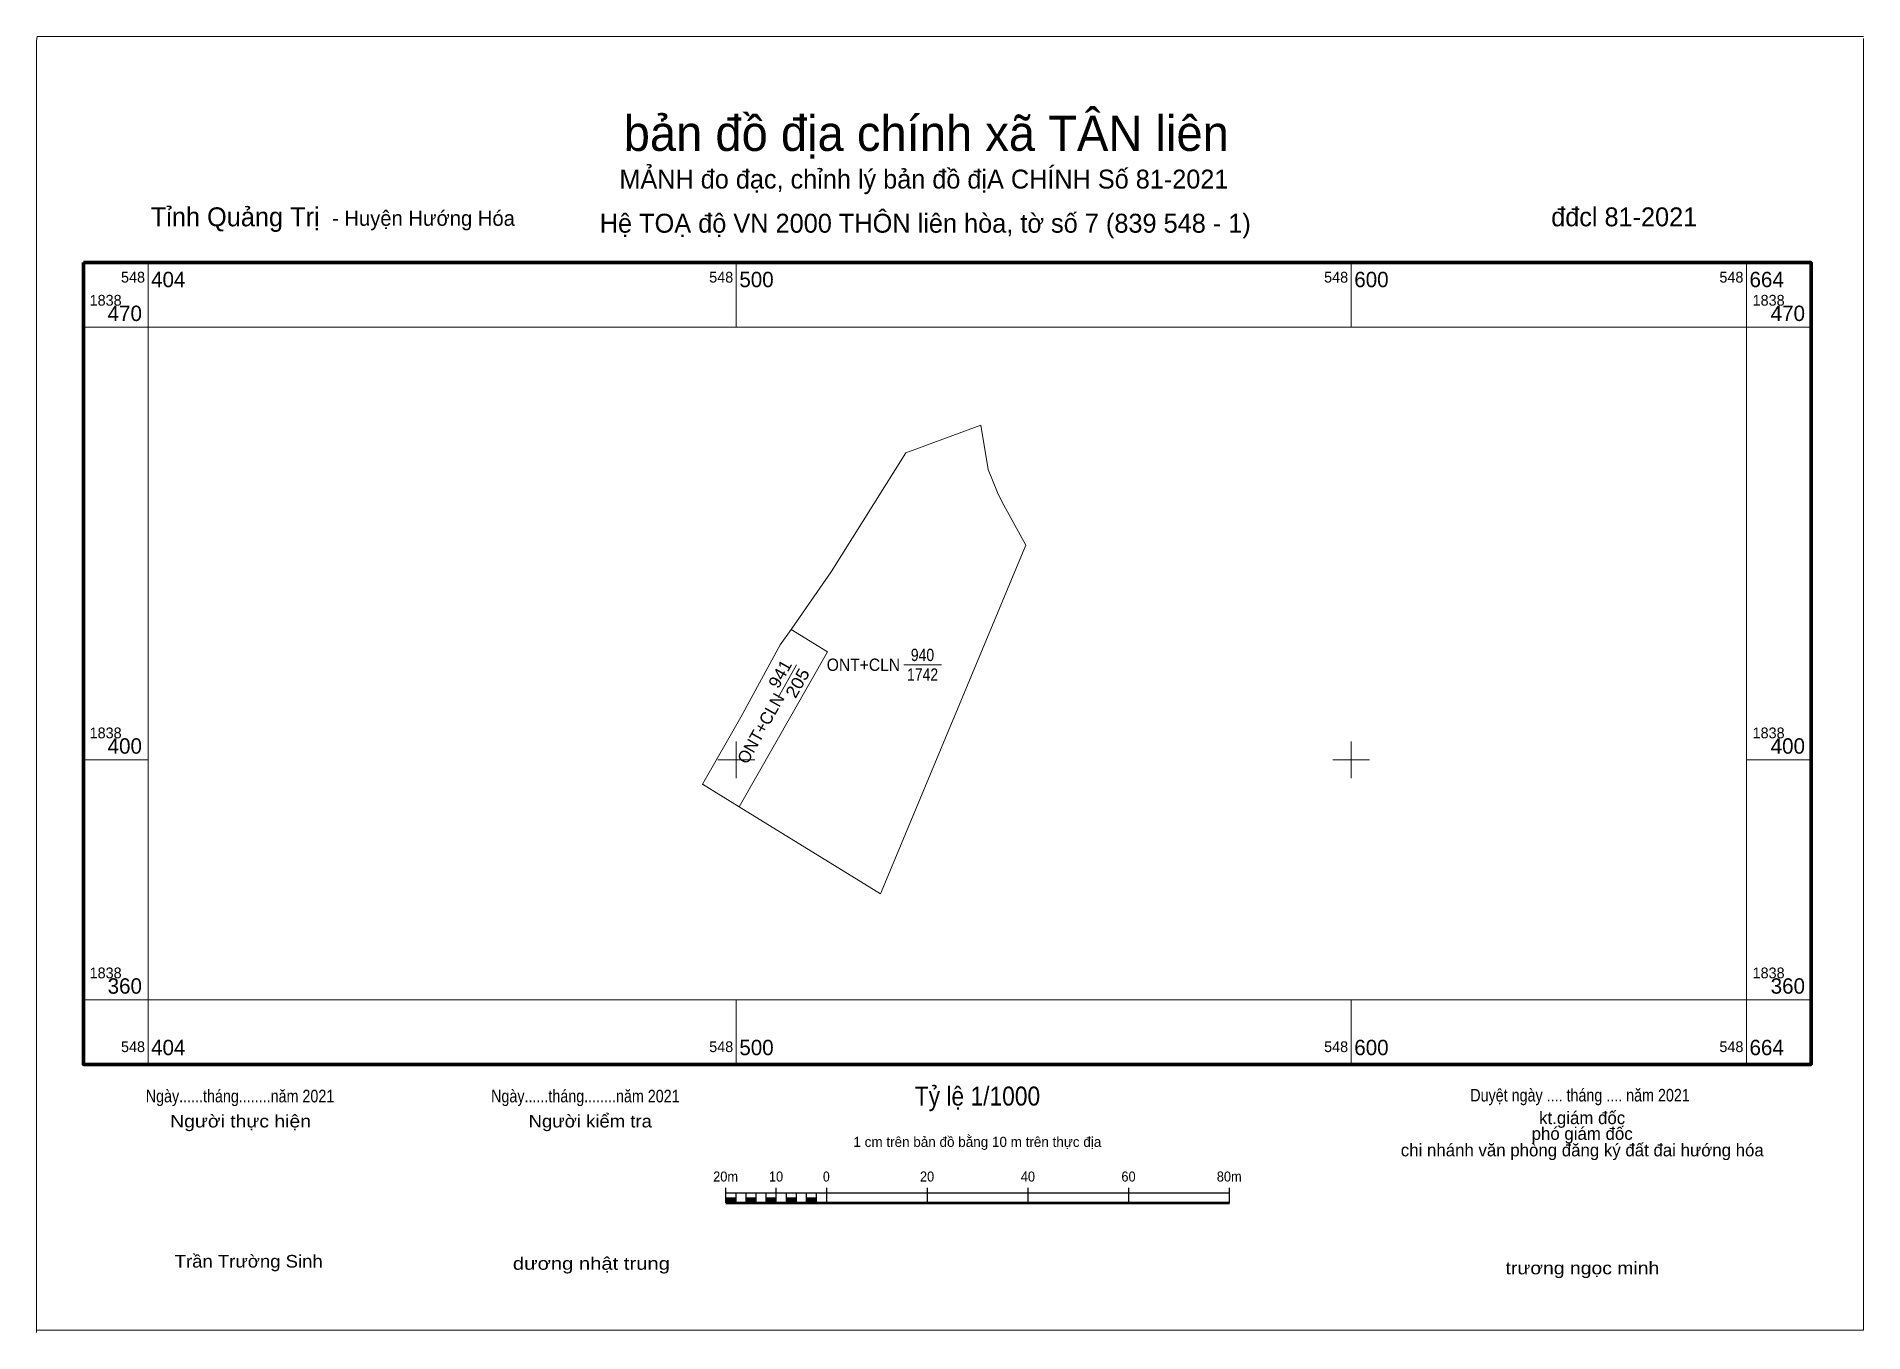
# Model space of a CAD drawing. Header units: metres. Extents: x 548000 to 549000, y 1838000 to 1839000.
# Drawn here: x 548386.2 to 548683.3, y 1838306.9 to 1838517.6 of the extents above; entities that cross this region are included whole.
import ezdxf
from ezdxf.enums import TextEntityAlignment as Align

# ---------------------------------------------------------------- set-up
doc = ezdxf.new("R2010")
doc.units = ezdxf.units.M
doc.header["$LTSCALE"] = 0.82
for name, color, linetype, lineweight in [('1', 7, 'Continuous', 13), ('10', 7, 'Continuous', 13), ('13', 7, 'Continuous', 13), ('2', 7, 'Continuous', 25), ('63', 7, 'Continuous', 13)]:
    doc.layers.add(name, color=color, linetype=linetype, lineweight=lineweight)
doc.layers.add('4', color=7, linetype='Continuous')

msp = doc.modelspace()

# ---------------------------------------------------------------- texts
at = {"layer": '13', "width": 0.85}
msp.add_text('940', height=2, dxfattribs=at).set_placement((548530.28, 1838416.06), align=Align.CENTER)
at = {"layer": '13', "width": 1.05}
msp.add_text('941', height=2, rotation=60.716, dxfattribs=at).set_placement((548507.987, 1838413.471), align=Align.CENTER)
at = {"layer": '2'}
for s, height, p in [('bản đồ địa chính xã TÂN liên', 5.731, (548530.895, 1838499)), ('MẢNH đo đạc, chỉnh lý bản đồ địA CHÍNH Số 81-2021', 3.07, (548530.51, 1838492.88)), ('Hệ TOẠ độ VN 2000 THÔN liên hòa, tờ số 7 (839 548 - 1)', 3.078, (548530.735, 1838485.7)), ('kt.giám đốc', 2.047, (548637.555, 1838340.77)), ('phó giám đốc', 2.047, (548637.555, 1838338.21)), ('1 cm trên bản đồ bằng 10 m trên thực địa', 1.638, (548539.205, 1838337.07)), ('chi nhánh văn phòng đăng ký đất đai hướng hóa', 2.047, (548637.575, 1838335.53))]:
    msp.add_text(s, height=height, dxfattribs=at).set_placement(p, align=Align.CENTER)
for s, height, p in [('Tỉnh Quảng Trị ', 3.078, (548404.79, 1838486.74)), ('- Huyện Hướng Hóa', 2.456, (548434.27, 1838486.82))]:
    msp.add_text(s, height=height, dxfattribs=at).set_placement(p)
msp.add_text(' đđcl 81-2021', height=3.07, dxfattribs=at).set_placement((548656.26, 1838486.74), align=Align.RIGHT)
at = {"layer": '2', "width": 0.95}
msp.add_text('ONT+CLN', height=2, dxfattribs=at).set_placement((548526.64, 1838414.46), align=Align.RIGHT)
at = {"layer": '2'}
msp.add_text('ONT+CLN', height=2, rotation=60.716, dxfattribs=at).set_placement((548507.931, 1838410.092), align=Align.RIGHT)
for s, height, width, p in [('Ngày......tháng........năm 2021', 2.047, 0.85, (548419.3, 1838344.31)), ('Ngày......tháng........năm 2021', 2.047, 0.85, (548475.46, 1838344.31)), ('Tỷ lệ 1/1000', 3.079, 0.9, (548539.22, 1838343.79)), ('Duyệt ngày .... tháng .... năm 2021', 2.047, 0.85, (548637.21, 1838344.45)), ('Người thực hiện', 2.047, 1.15, (548419.39, 1838340.23)), ('Người kiểm tra', 2.047, 1.1, (548476.255, 1838340.23)), ('20m', 1.638, 0.95, (548498.265, 1838331.43)), ('10', 1.638, 0.95, (548506.465, 1838331.43)), ('0', 1.638, 0.9, (548514.645, 1838331.43)), ('20', 1.638, 0.95, (548531.025, 1838331.43)), ('40', 1.638, 0.95, (548547.425, 1838331.43)), ('60', 1.638, 0.95, (548563.785, 1838331.43)), ('80m', 1.638, 0.95, (548580.165, 1838331.43)), ('Trần Trường Sinh', 2.047, 1.1, (548420.71, 1838317.45)), ('dương nhật trung', 2.047, 1.2, (548476.435, 1838317.09)), ('trương ngọc minh', 2.047, 1.15, (548637.595, 1838316.35))]:
    msp.add_text(s, height=height, dxfattribs=dict(at, width=width)).set_placement(p, align=Align.CENTER)
at = {"layer": '4', "width": 1.1}
msp.add_text('205', height=2, rotation=60.716, dxfattribs=at).set_placement((548510.831, 1838411.991), align=Align.CENTER)
at = {"layer": '4', "width": 0.85}
msp.add_text('1742', height=2, dxfattribs=at).set_placement((548530.295, 1838412.86), align=Align.CENTER)
at = {"layer": '63'}
for s, height, p in [('548', 1.75, (548403.85, 1838477.59)), ('548', 1.75, (548499.5, 1838477.59)), ('548', 1.75, (548599.5, 1838477.59)), ('548', 1.75, (548663.78, 1838477.59)), ('470', 2.5, (548403.35, 1838471.34)), ('470', 2.5, (548673.79, 1838471.34)), ('400', 2.5, (548403.35, 1838401)), ('400', 2.5, (548673.79, 1838401)), ('360', 2.5, (548403.35, 1838361.98)), ('360', 2.5, (548673.79, 1838361.98)), ('548', 1.75, (548403.85, 1838352.48)), ('548', 1.75, (548499.5, 1838352.48)), ('548', 1.75, (548599.5, 1838352.48)), ('548', 1.75, (548663.78, 1838352.48))]:
    msp.add_text(s, height=height, dxfattribs=at).set_placement(p, align=Align.RIGHT)
for s, height, p in [('404', 2.5, (548404.84, 1838476.84)), ('500', 2.5, (548500.5, 1838476.84)), ('600', 2.5, (548600.5, 1838476.84)), ('664', 2.5, (548664.77, 1838476.84)), ('1838', 1.75, (548394.84, 1838473.84)), ('1838', 1.75, (548665.27, 1838473.84)), ('1838', 1.75, (548394.84, 1838403.5)), ('1838', 1.75, (548665.27, 1838403.5)), ('1838', 1.75, (548394.84, 1838364.48)), ('1838', 1.75, (548665.27, 1838364.48)), ('404', 2.5, (548404.84, 1838351.98)), ('500', 2.5, (548500.5, 1838351.98)), ('600', 2.5, (548600.5, 1838351.98)), ('664', 2.5, (548664.77, 1838351.98))]:
    msp.add_text(s, height=height, dxfattribs=at).set_placement(p)

# ---------------------------------------------------------------- hatches: boundary and pattern name
at = {"layer": '2'}
for points in [[(548498.32, 1838327.97), (548499.96, 1838327.97), (548499.96, 1838328.79), (548498.32, 1838328.79)], [(548501.6, 1838327.97), (548503.24, 1838327.97), (548503.24, 1838328.79), (548501.6, 1838328.79)], [(548504.88, 1838327.97), (548506.51, 1838327.97), (548506.51, 1838328.79), (548504.88, 1838328.79)], [(548508.15, 1838327.97), (548509.79, 1838327.97), (548509.79, 1838328.79), (548508.15, 1838328.79)], [(548511.43, 1838327.97), (548513.07, 1838327.97), (548513.07, 1838328.79), (548511.43, 1838328.79)]]:
    msp.add_hatch(color=256, dxfattribs=at).paths.add_polyline_path(points)

# ---------------------------------------------------------------- linework, layer by layer
at = {"layer": '1'}
msp.add_line((548386.3, 1838517.59), (548683.3, 1838517.59), dxfattribs=at)
for points in [[(548386.21, 1838306.9), (548386.21, 1838516.9), (548386.3, 1838517.59)], [(548683.3, 1838517.27), (548683.3, 1838307.27), (548386.3, 1838307.27)]]:
    msp.add_lwpolyline(points, dxfattribs=at)
at = {"layer": '10'}
msp.add_lwpolyline([(548547.06, 1838434.92), (548543.2, 1838442), (548542.47, 1838443.47), (548540.98, 1838447.18), (548539.75, 1838454.43), (548527.55, 1838449.89), (548515.43, 1838430.57), (548508.9, 1838421.19), (548507.16, 1838418.7), (548500.74, 1838406.91), (548494.5, 1838396.02), (548500.47, 1838392.35), (548523.48, 1838378.23)], close=True, dxfattribs=at)
for points in [[(548500.47, 1838392.35), (548494.5, 1838396.02), (548500.74, 1838406.91), (548507.16, 1838418.7), (548508.9, 1838421.19)], [(548500.47, 1838392.35), (548514.86, 1838417.53), (548508.9, 1838421.19)]]:
    msp.add_lwpolyline(points, dxfattribs=at)
at = {"layer": '13'}
for p, q in [((548506.81, 1838410.15), (548509.79, 1838415.46)), ((548527.27, 1838415.46), (548533.36, 1838415.46))]:
    msp.add_line(p, q, dxfattribs=at)
at = {"layer": '2'}
for p, q in [((548498.32, 1838327.97), (548498.32, 1838330.43)), ((548498.32, 1838329.61), (548580.22, 1838329.61)), ((548499.96, 1838327.97), (548499.96, 1838329.61)), ((548501.6, 1838327.97), (548501.6, 1838329.61)), ((548503.24, 1838327.97), (548503.24, 1838329.61)), ((548504.88, 1838327.97), (548504.88, 1838329.61)), ((548506.51, 1838327.97), (548506.51, 1838330.43)), ((548508.15, 1838327.97), (548508.15, 1838329.61)), ((548509.79, 1838327.97), (548509.79, 1838329.61)), ((548511.43, 1838327.97), (548511.43, 1838329.61)), ((548513.07, 1838327.97), (548513.07, 1838329.61)), ((548514.7, 1838327.97), (548514.7, 1838330.43)), ((548531.08, 1838327.97), (548531.08, 1838330.43)), ((548547.46, 1838327.97), (548547.46, 1838330.43)), ((548563.84, 1838327.97), (548563.84, 1838330.43)), ((548580.22, 1838327.97), (548580.22, 1838330.43))]:
    msp.add_line(p, q, dxfattribs=at)
at = {"layer": '2', "lineweight": 53}
msp.add_line((548498.32, 1838327.97), (548580.22, 1838327.97), dxfattribs=at)
at = {"layer": '2', "lineweight": 13}
for points in [[(548498.32, 1838327.97), (548499.96, 1838327.97), (548499.96, 1838328.79), (548498.32, 1838328.79)], [(548501.6, 1838327.97), (548503.24, 1838327.97), (548503.24, 1838328.79), (548501.6, 1838328.79)], [(548504.88, 1838327.97), (548506.51, 1838327.97), (548506.51, 1838328.79), (548504.88, 1838328.79)], [(548508.15, 1838327.97), (548509.79, 1838327.97), (548509.79, 1838328.79), (548508.15, 1838328.79)], [(548511.43, 1838327.97), (548513.07, 1838327.97), (548513.07, 1838328.79), (548511.43, 1838328.79)]]:
    msp.add_lwpolyline(points, close=True, dxfattribs=at)
at = {"layer": '63'}
for p, q in [((548404.34, 1838470.34), (548404.34, 1838480.84)), ((548500, 1838470.34), (548500, 1838480.84)), ((548600, 1838470.34), (548600, 1838480.84)), ((548664.27, 1838470.34), (548664.27, 1838480.84)), ((548404.34, 1838470.34), (548393.84, 1838470.34)), ((548664.27, 1838470.34), (548674.77, 1838470.34)), ((548500, 1838397), (548500, 1838403)), ((548600, 1838397), (548600, 1838403)), ((548404.34, 1838400), (548393.84, 1838400)), ((548497, 1838400), (548503, 1838400)), ((548597, 1838400), (548603, 1838400)), ((548664.27, 1838400), (548674.77, 1838400)), ((548404.34, 1838360.98), (548393.84, 1838360.98)), ((548404.34, 1838360.98), (548404.34, 1838350.48)), ((548500, 1838360.98), (548500, 1838350.48)), ((548600, 1838360.98), (548600, 1838350.48)), ((548664.27, 1838360.98), (548664.27, 1838350.48)), ((548664.27, 1838360.98), (548674.77, 1838360.98))]:
    msp.add_line(p, q, dxfattribs=at)
at = {"layer": '63', "lineweight": 70}
msp.add_lwpolyline([(548393.84, 1838480.84), (548674.77, 1838480.84), (548674.77, 1838350.48), (548393.84, 1838350.48)], close=True, dxfattribs=at)
at = {"layer": '63'}
msp.add_lwpolyline([(548404.34, 1838470.34), (548664.27, 1838470.34), (548664.27, 1838360.98), (548404.34, 1838360.98)], close=True, dxfattribs=at)

msp.set_redraw_order([(e.dxf.handle, doc.entitydb.next_handle()) for e in msp.query("TEXT MTEXT ATTDEF DIMENSION ARC_DIMENSION")])  # texts and dimensions are drawn at this point

doc.saveas('drawing.dxf')
